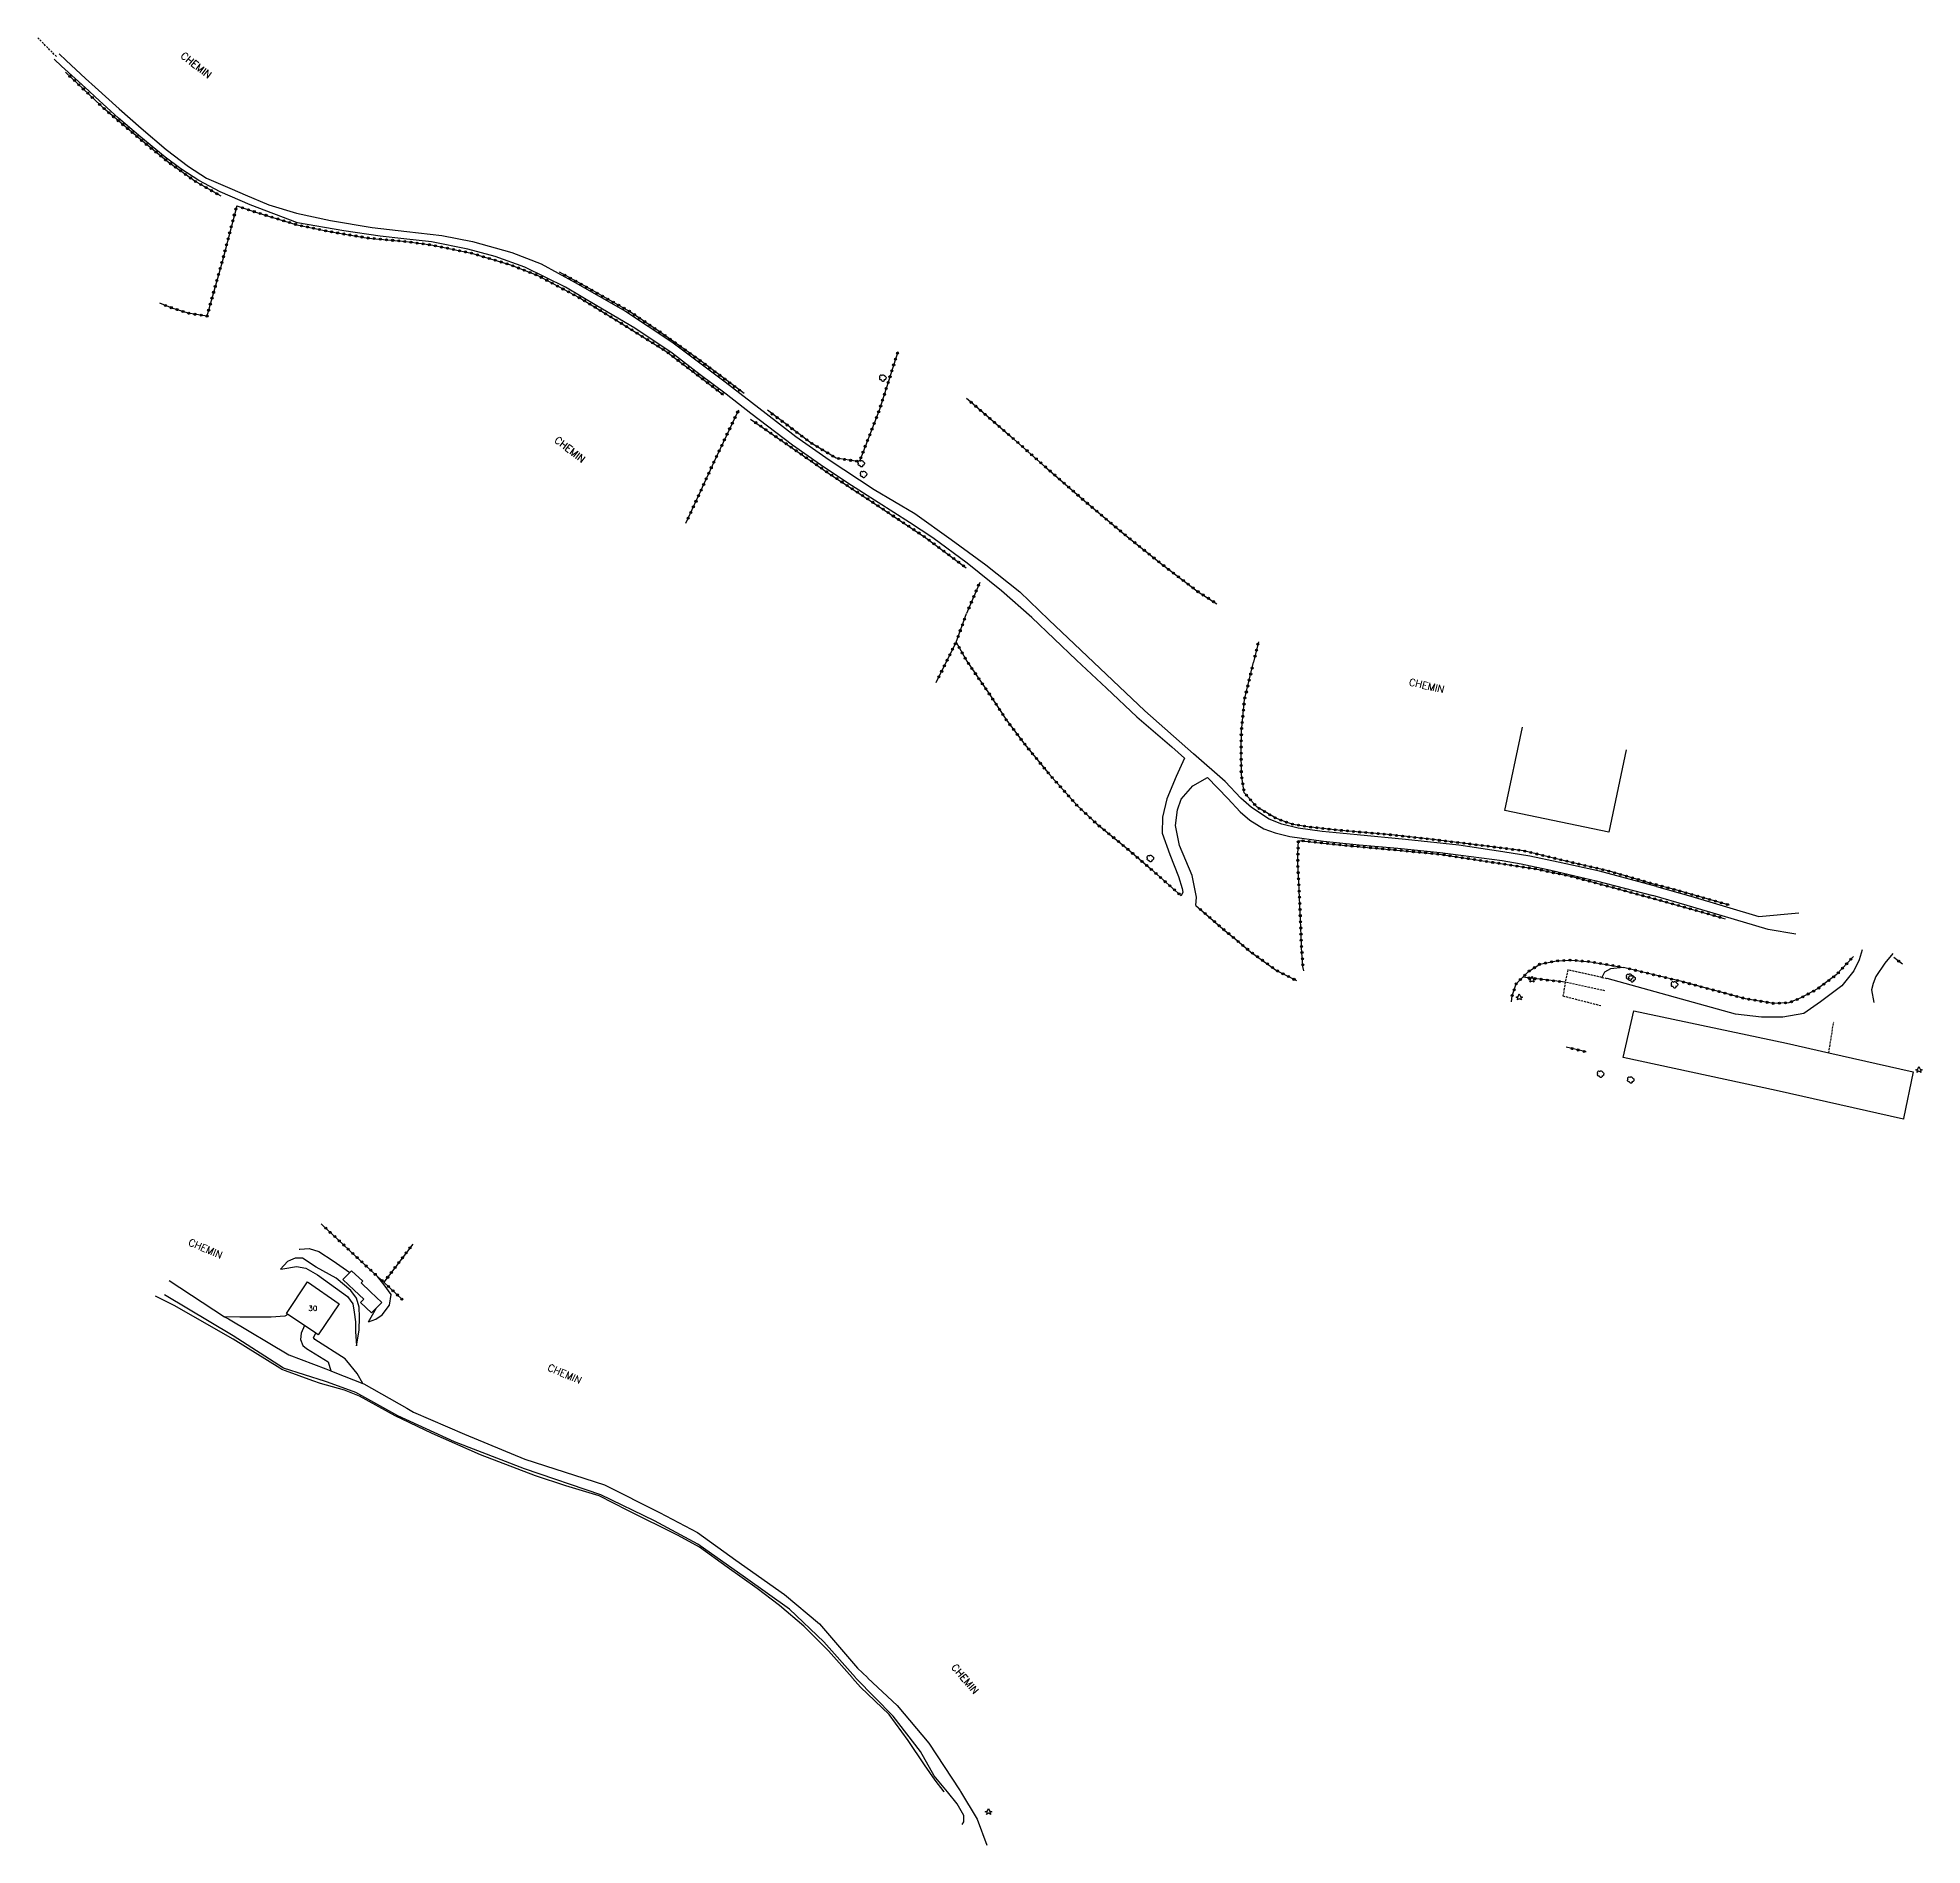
# Model space of a CAD drawing. Header units: millimetres. Extents: x 268000 to 269001, y 118998 to 120000.
# Drawn here: x 268000 to 268459, y 119130.2 to 119570.6 of the extents above; entities that cross this region are included whole.
import ezdxf
from ezdxf.enums import TextEntityAlignment as Align

# ---------------------------------------------------------------- set-up
doc = ezdxf.new("R2010")
doc.units = ezdxf.units.MM
doc.linetypes.add('DASHED', pattern=[0.75, 0.5, -0.25])
doc.layers.get('0').update_dxf_attribs({"linetype": 'CONTINUOUS'})
for name, color, linetype in [('W0017', 7, 'CONTINUOUS'), ('W0070', 7, 'DASHED'), ('W0071', 7, 'CONTINUOUS'), ('W0101', 7, 'CONTINUOUS'), ('W0104', 1, 'CONTINUOUS'), ('W0112', 1, 'DASHED'), ('W0211', 2, 'CONTINUOUS'), ('W0214', 2, 'CONTINUOUS'), ('W0300', 7, 'CONTINUOUS'), ('W0303', 7, 'CONTINUOUS'), ('W0322', 7, 'CONTINUOUS'), ('W0323', 7, 'CONTINUOUS'), ('W0989', 7, 'CONTINUOUS'), ('W0991', 7, 'CONTINUOUS')]:
    doc.layers.add(name, color=color, linetype=linetype)
doc.styles.get("Standard").update_dxf_attribs({"font": 'romans.shx', "width": 0.85})

msp = doc.modelspace()

# ---------------------------------------------------------------- texts
at = {"layer": 'W0989'}
for rotation, p in [(321.8837, (268038.59, 119563.94)), (321.8837, (268129.64, 119470.3)), (347.1432, (268338.28, 119412.75)), (336.906, (268040.86, 119275.61)), (336.906, (268128.34, 119245.11)), (310.2018, (268225.86, 119170.78))]:
    msp.add_text('CHEMIN', height=1.75, rotation=rotation, dxfattribs=at).set_placement(p, align=Align.MIDDLE_CENTER)
at = {"layer": 'W0991'}
msp.add_text('30', height=1.25, dxfattribs=at).set_placement((268067.01, 119261.07), align=Align.MIDDLE_CENTER)

# ---------------------------------------------------------------- blocks, each defined once
blk = doc.blocks.new('T303')
for p, q in [((-0.77, 0), (-0.28, 0.21)), ((-0.28, -0.21), (-0.77, 0)), ((-0.28, 0.21), (0, 0.83)), ((0, 0.83), (0.28, 0.21)), ((0.28, 0.21), (0.83, 0)), ((0.83, 0), (0.28, -0.21)), ((-0.49, -0.63), (-0.28, -0.21)), ((0, -0.35), (-0.49, -0.63)), ((0.56, -0.63), (0, -0.35)), ((0.28, -0.21), (0.56, -0.63))]:
    blk.add_line(p, q)
blk = doc.blocks.new('T300')
for p, q in [((-0.8, 0.51), (-0.86, 0.34)), ((-0.86, 0.34), (-0.86, 0.17)), ((-0.86, 0.17), (-0.74, 0.06)), ((-0.69, 0.63), (-0.8, 0.51)), ((-0.8, -0.06), (-0.74, 0.06)), ((-0.74, 0.06), (-0.69, 0.11)), ((-0.57, 0.69), (-0.69, 0.63)), ((-0.46, 0.69), (-0.57, 0.69)), ((-0.29, 0.63), (-0.46, 0.69)), ((-0.29, 0.63), (-0.17, 0.74)), ((-0.23, 0.57), (-0.29, 0.63)), ((-0.17, 0.74), (-0.06, 0.8)), ((-0.06, 0.8), (0.06, 0.8)), ((0.06, 0.8), (0.23, 0.74)), ((0.23, 0.74), (0.34, 0.63)), ((0.34, 0.63), (0.4, 0.51)), ((0.46, 0.46), (0.34, 0.46)), ((0.4, 0.51), (0.4, 0.46)), ((0.57, 0.4), (0.46, 0.46)), ((0.57, 0.4), (0.69, 0.29)), ((0.69, 0.29), (0.74, 0.17)), ((0.74, 0.06), (0.69, -0.17)), ((0.74, 0.17), (0.74, 0.06)), ((-0.8, -0.17), (-0.8, -0.06)), ((-0.8, -0.23), (-0.8, -0.17)), ((-0.74, -0.34), (-0.8, -0.23)), ((-0.69, -0.4), (-0.74, -0.34)), ((-0.51, -0.46), (-0.69, -0.4)), ((-0.4, -0.46), (-0.51, -0.46)), ((-0.4, -0.46), (-0.34, -0.46)), ((-0.34, -0.46), (-0.34, -0.4)), ((-0.34, -0.51), (-0.34, -0.46)), ((-0.29, -0.63), (-0.34, -0.51)), ((-0.17, -0.74), (-0.29, -0.63)), ((-0.06, -0.8), (-0.17, -0.74)), ((0.06, -0.8), (-0.06, -0.8)), ((0.17, -0.74), (0.06, -0.8)), ((0.23, -0.69), (0.17, -0.74)), ((0.29, -0.46), (0.23, -0.46)), ((0.29, -0.63), (0.23, -0.69)), ((0.46, -0.4), (0.29, -0.46)), ((0.34, -0.51), (0.29, -0.63)), ((0.34, -0.51), (0.34, -0.46)), ((0.57, -0.34), (0.46, -0.4)), ((0.63, -0.29), (0.57, -0.34)), ((0.69, -0.17), (0.63, -0.29))]:
    blk.add_line(p, q)
blk = doc.blocks.new('t323o')
at = {"color": 0, "linetype": 'Continuous'}
for radius in [0.25, 0.15]:
    blk.add_circle((0, 0), radius, dxfattribs=at)
blk = doc.blocks.new('t322o')
at = {"color": 0, "linetype": 'Continuous'}
for radius in [0.25, 0.15]:
    blk.add_circle((0, 0), radius, dxfattribs=at)

# ---------------------------------------------------------------- linework, layer by layer
at = {"layer": 'W0017'}
for points in [[(268444.35, 119348.43), (268443.63, 119346), (268442.34, 119343.29), (268439.38, 119339.64), (268434.19, 119335.73), (268430.12, 119332.91), (268425, 119331.98), (268419.83, 119332.01), (268413.52, 119332.74), (268382.24, 119341.43)], [(268451.8, 119347.52), (268449.85, 119345.2), (268447.69, 119341.89), (268447.02, 119340.24), (268446.62, 119338.64), (268447.18, 119335.54)], [(268060.94, 119259.58), (268060.23, 119259.18), (268056.87, 119258.89), (268049.24, 119258.9), (268045.47, 119259.01)], [(268065, 119256.85), (268064.18, 119255.01), (268064.04, 119253.48), (268064.6, 119252.04), (268065.45, 119251.32), (268070.75, 119248.01), (268071.37, 119245.85)]]:
    msp.add_lwpolyline(points, dxfattribs=at)
at = {"layer": 'W0070'}
msp.add_lwpolyline([(268004.58, 119566.03), (268000, 119570.64)], dxfattribs=at)
at = {"layer": 'W0071'}
for points in [[(268005.19, 119566.68), (268006.93, 119565.06), (268011.66, 119560.67), (268013.97, 119558.61), (268014, 119558.58)], [(268014, 119556.22), (268013.97, 119556.25), (268012.43, 119557.67), (268005.78, 119563.73), (268003.98, 119565.38)], [(268014, 119558.58), (268019.84, 119553.34), (268025.2, 119548.56), (268031.27, 119543.37), (268036.71, 119539.23), (268041.13, 119536.43), (268047.33, 119533.7), (268050.51, 119532.31), (268056.26, 119529.88), (268063.01, 119527.87), (268071.35, 119526.08), (268081.48, 119524.4), (268089.87, 119523.44), (268098.46, 119522.43), (268105.9, 119520.94), (268115.48, 119518.28), (268122.63, 119515.51), (268130.91, 119510.97), (268143.15, 119504.04), (268154.43, 119496.57), (268167.43, 119486.78), (268177.38, 119479.09), (268184.67, 119473.51), (268192.78, 119467.76), (268203.68, 119460.6), (268213.65, 119454.7), (268222.48, 119448.38), (268230.93, 119442.19), (268239.2, 119435.61), (268246.23, 119428.84)], [(268242.15, 119429.39), (268234.72, 119435.86), (268226.38, 119442.63), (268218, 119448.76), (268212.29, 119452.52), (268204.71, 119457.4), (268197.32, 119462.08), (268190.64, 119466.59), (268183.82, 119471.35), (268173.67, 119479.1), (268167.69, 119483.82), (268161.32, 119488.52), (268154.49, 119493.79), (268145.41, 119499.84), (268136.21, 119505.32), (268128.51, 119509.86), (268118.62, 119514.75), (268111.41, 119517.33), (268104.79, 119519.09), (268095.93, 119520.93), (268089.15, 119521.6), (268083.38, 119522.24), (268074.54, 119523.57), (268063.31, 119525.54), (268051.78, 119529.88), (268044.45, 119533.1), (268039.23, 119535.81), (268034.84, 119538.65), (268031.05, 119541.49), (268025.12, 119546.36), (268019.67, 119551.01), (268014, 119556.22)], [(268242.15, 119429.39), (268253.03, 119418.99), (268260.33, 119412.18), (268267.7, 119405.17), (268276.22, 119397.84), (268279.32, 119395.08), (268277.23, 119390.63), (268275, 119385.16), (268273.93, 119380.7), (268273.89, 119376.8), (268275.76, 119371.67), (268277.87, 119366.29), (268278.73, 119363.34), (268278.92, 119362.44), (268278.5, 119361.57)], [(268394.23, 119363.82), (268380.37, 119367.54), (268370.27, 119369.79), (268363.42, 119371.26), (268356.82, 119372.32), (268346.11, 119373.93), (268333.09, 119375.25), (268321.38, 119376.45), (268312.86, 119377.24), (268306.99, 119378.07), (268303.01, 119379.04), (268299.9, 119380.25), (268295.64, 119383.07), (268293.02, 119385.34), (268289.19, 119389.43), (268281.53, 119396.12), (268269.6, 119406.65), (268246.23, 119428.84)], [(268282.08, 119359.2), (268282.23, 119361.24), (268281.13, 119366.55), (268278.08, 119373.8), (268277.11, 119378.73), (268277.59, 119382.49), (268278.51, 119385.1), (268281.29, 119388.33), (268284.86, 119390.43), (268289.85, 119385.3), (268292.85, 119382.05), (268295.2, 119380.04), (268298.59, 119377.9), (268301.36, 119376.91), (268304.96, 119376.05), (268313.16, 119374.88), (268321.87, 119373.99), (268331.28, 119373.16), (268341.59, 119372.13), (268356.64, 119370.15), (268361.26, 119369.37), (268368.49, 119367.79), (268379.58, 119365.22), (268393.34, 119361.63)], [(268428.21, 119352.2), (268421.45, 119353.37), (268410.23, 119356.68), (268401.74, 119359.25), (268393.34, 119361.63)], [(268394.23, 119363.82), (268402.65, 119361.48), (268419.2, 119356.57), (268428.89, 119357.42)], [(268032.06, 119267.82), (268045.47, 119259.01), (268046.43, 119258.51), (268061.16, 119249.74), (268070.19, 119246.32), (268071.37, 119245.85), (268072.37, 119245.45), (268079.19, 119242.74), (268079.42, 119242.65), (268089.9, 119236.73), (268091.55, 119235.75), (268103.95, 119230.45), (268118.64, 119224.3), (268138.06, 119218.09), (268151.46, 119211.31), (268160.68, 119206.49), (268170, 119199.69), (268181.92, 119191.33), (268190.41, 119184.21), (268199.68, 119173.39), (268202.1, 119171.1), (268202.21, 119171)], [(268199.22, 119171), (268199.14, 119171.1), (268191.48, 119179.79), (268183.07, 119187.74), (268172.42, 119195.38), (268160.75, 119203.61), (268150.21, 119209.28), (268137.11, 119215.67), (268118.59, 119221.93), (268101.48, 119228.56), (268087.74, 119234.9), (268077.46, 119240.56), (268070.58, 119243.06), (268070.07, 119243.22), (268059.89, 119246.49), (268047.64, 119254.34), (268030.86, 119264.33)], [(268225.15, 119135.28), (268225.59, 119135.94), (268225.54, 119137.54), (268223.97, 119140.37), (268221.57, 119143.29), (268218.36, 119147.2), (268215.04, 119153.11), (268208.35, 119161.67), (268199.31, 119170.9), (268199.22, 119171)], [(268202.21, 119171), (268209.3, 119164.28), (268217.06, 119155.13), (268224.52, 119143.73), (268224.67, 119143.49), (268224.74, 119143.38), (268228.82, 119136.62), (268231.15, 119130.24)]]:
    msp.add_lwpolyline(points, dxfattribs=at)
at = {"layer": 'W0101'}
msp.add_lwpolyline([(268068.34, 119254.61), (268067.76, 119255), (268065, 119256.85), (268060.94, 119259.58), (268060.57, 119259.83), (268065.72, 119267.54), (268073.46, 119262.16)], close=True, dxfattribs=at)
at = {"layer": 'W0104'}
for points in [[(268386.87, 119397.15), (268382.63, 119377.08), (268357.33, 119382.39), (268361.58, 119402.64)], [(268423.39, 119314.1), (268386.12, 119322.15), (268388.74, 119333.57), (268425.91, 119325.65)], [(268425.91, 119325.65), (268436.21, 119323.33), (268456.76, 119318.69), (268454.39, 119307.29), (268454.37, 119307.17), (268423.39, 119314.1)], [(268425.91, 119325.65), (268425.91, 119325.65)], [(268423.39, 119314.1), (268423.39, 119314.1)], [(268077.06, 119265.51), (268074.29, 119268.12), (268076.04, 119269.83), (268076.39, 119270.18), (268079.17, 119267.65), (268078.78, 119267.31)], [(268078.78, 119267.31), (268081.06, 119265.05), (268083.78, 119262.5), (268082.52, 119261.18), (268081.33, 119259.94), (268078.64, 119262.49), (268079.41, 119263.31), (268077.06, 119265.51)], [(268077.06, 119265.51), (268077.06, 119265.51)], [(268078.78, 119267.31), (268078.78, 119267.31)]]:
    msp.add_lwpolyline(points, dxfattribs=at)
at = {"layer": 'W0112'}
for points in [[(268380.91, 119341.7), (268372.68, 119343.51), (268372.02, 119340.51)], [(268380.91, 119341.7), (268382.24, 119341.43)], [(268381.64, 119338.44), (268372.02, 119340.51), (268371.47, 119337.2), (268380.77, 119334.8)], [(268436.21, 119323.33), (268437.4, 119330.8)]]:
    msp.add_lwpolyline(points, dxfattribs=at)
at = {"layer": 'W0211'}
for points in [[(268386.23, 119344.14), (268383.04, 119343.79), (268381.62, 119342.97), (268380.91, 119341.7)], [(268077.62, 119251.92), (268078.27, 119255.75), (268078.4, 119258.88), (268078.33, 119261.34), (268077.65, 119263.55), (268076.23, 119265.45), (268072.68, 119268.42), (268067.86, 119271.12), (268064.46, 119273.26), (268062.67, 119273.28), (268061.53, 119272.79), (268060.84, 119272.5), (268059.13, 119270.6)], [(268080.59, 119257.81), (268082.35, 119258.43), (268083.86, 119259.5), (268085.64, 119261.82), (268086.08, 119264.4), (268084.41, 119266.78), (268082.78, 119268.84)], [(268198.43, 119171), (268198.35, 119171.1), (268192.56, 119177.6), (268186.62, 119183.67), (268180.7, 119188.68), (268175.21, 119192.79), (268167.89, 119198.01), (268161.14, 119202.9), (268155.99, 119205.76), (268143.69, 119211.83), (268136.77, 119215.35), (268128.62, 119217.83), (268121.27, 119220.27), (268107.84, 119225.36), (268096.07, 119230.59), (268087.03, 119234.85), (268078.36, 119239.64), (268074.75, 119241.09), (268068.9, 119242.74), (268066.99, 119243.43), (268060.32, 119245.86), (268059.49, 119246.16), (268058.94, 119246.51), (268047.63, 119253.55), (268033.2, 119261.78), (268028.72, 119264.01)], [(268079.19, 119242.74), (268077.78, 119245.22), (268075.28, 119248.28), (268074.91, 119248.73), (268067.49, 119253.47), (268067.14, 119253.98), (268067.76, 119255)], [(268220.8, 119143.25), (268220.8, 119143.25), (268220.8, 119143.25), (268220.8, 119143.25), (268218.55, 119146.1), (268216, 119149.83), (268212.01, 119155.78), (268207.34, 119162.15), (268200.42, 119168.77), (268198.43, 119171)]]:
    msp.add_lwpolyline(points, dxfattribs=at)
at = {"layer": 'W0214'}
for points in [[(268063.65, 119275.51), (268063.86, 119275.52), (268066.08, 119275.61), (268068.5, 119274.88), (268071.96, 119272.61), (268076.04, 119269.83)], [(268059.13, 119270.6), (268059.73, 119270.71), (268063.07, 119271.26), (268065.3, 119270.89), (268068.12, 119269.23), (268075.45, 119263.99), (268076.71, 119262.18), (268077.07, 119260.14), (268077.36, 119257.8), (268077.43, 119255.4), (268077.62, 119251.92)], [(268080.59, 119257.81), (268082.52, 119261.18)]]:
    msp.add_lwpolyline(points, dxfattribs=at)
at = {"layer": 'W0322'}
for points in [[(268442.19, 119346.78), (268438.04, 119342.3), (268433.49, 119338.87), (268429.39, 119336.69), (268426.51, 119335.52), (268422.8, 119335.35), (268415.94, 119336.5), (268400.38, 119340.67), (268386.23, 119344.14)], [(268372.02, 119340.51), (268361.7, 119341.76)], [(268082.78, 119268.84), (268081.08, 119270.38), (268069.26, 119281.44), (268069.06, 119281.62)]]:
    msp.add_lwpolyline(points, dxfattribs=at)
at = {"layer": 'W0323'}
for points in [[(268014, 119555.41), (268013.97, 119555.44), (268006.76, 119562.25)], [(268044.7, 119532.02), (268038.28, 119535.7), (268031.78, 119540.33), (268025.49, 119545.41), (268016.6, 119552.95), (268014, 119555.41)], [(268048.47, 119529.65), (268044.83, 119515.72), (268041.23, 119502.79), (268036.66, 119503.51), (268032.78, 119504.76), (268029.74, 119505.93)], [(268048.47, 119529.65), (268054.14, 119527.8), (268063.08, 119525.07), (268071.04, 119523.4), (268080.46, 119521.83), (268089.74, 119520.96), (268095.83, 119520.14), (268105.65, 119518.13), (268115.17, 119515.29), (268121.81, 119512.69), (268131.9, 119507.3), (268141.68, 119501.33), (268153.02, 119494.25), (268167.06, 119483.59)], [(268172.04, 119483.96), (268161.31, 119491.95), (268151.64, 119498.88), (268144.17, 119503.95), (268133.17, 119510.14), (268127.09, 119513.52)], [(268209.49, 119494.11), (268205.04, 119480.04), (268200.21, 119467.64), (268199.77, 119467.4), (268194.48, 119468.21), (268188.39, 119471.87), (268177.7, 119479.86)], [(268170.69, 119479.89), (268164.72, 119467.36), (268160.4, 119457.84), (268157.79, 119452.25)], [(268226.21, 119482.78), (268227.81, 119481.4), (268237.03, 119473.47), (268245.37, 119466.12), (268254.92, 119457.78), (268264.99, 119449.36), (268273.77, 119442.35), (268282.61, 119435.65), (268287.17, 119432.72)], [(268173.63, 119477.69), (268183.6, 119470.8), (268193.2, 119464.15), (268205.49, 119456.04), (268216.33, 119448.81), (268226.11, 119441.47)], [(268229.42, 119437.87), (268226.22, 119430.32)], [(268223.66, 119423.35), (268226.22, 119430.32)], [(268218.83, 119413.57), (268223.66, 119423.35)], [(268223.66, 119423.35), (268226.26, 119418.76), (268231.73, 119410.81), (268235.95, 119404.35), (268240.45, 119398.43), (268246.45, 119391.12), (268253.14, 119383.54), (268257.92, 119379.09), (268265.39, 119373.01), (268271.15, 119368.06), (268278.5, 119361.57)], [(268297.31, 119423.48), (268296.14, 119418.52)], [(268412, 119359.29), (268398.67, 119363.09), (268393.56, 119364.44), (268382.8, 119367.55), (268372.16, 119370.05), (268361.96, 119372.52), (268352.24, 119373.77), (268339.86, 119375.27), (268329.72, 119376.43), (268317.37, 119377.52), (268309.33, 119378.4), (268305.79, 119378.98), (268304.07, 119379.51), (268301.53, 119380.46), (268296.99, 119383.16), (268293.86, 119386.67), (268293.14, 119391.12), (268293.07, 119397.06), (268293.15, 119401.72), (268293.9, 119409.37), (268296.14, 119418.52)], [(268308.37, 119343.27), (268308.15, 119344.34), (268307.82, 119348.98), (268307.76, 119349.9), (268307.46, 119357.7), (268307.33, 119361.08), (268307.03, 119366.77), (268306.88, 119369.61), (268306.93, 119371.65), (268307.03, 119375.07), (268316.79, 119374.01), (268330.13, 119372.79), (268341.33, 119371.71), (268364.79, 119368.12), (268373.75, 119366.24), (268386.84, 119362.72), (268395.12, 119360.46), (268403.03, 119358.25), (268410.97, 119355.97)], [(268282.08, 119359.2), (268288.66, 119353.51), (268290.54, 119351.96), (268291.03, 119351.55), (268295.41, 119347.91), (268301.72, 119343.38), (268306.54, 119340.93)], [(268358.96, 119335.76), (268359.08, 119337.2), (268360.07, 119340.13), (268361.7, 119341.76), (268363.04, 119343.1), (268365.86, 119344.92), (268369.9, 119345.71), (268373.48, 119345.93), (268378.2, 119345.5), (268386.23, 119344.14)], [(268454.19, 119344.93), (268452.04, 119346.53)], [(268377.16, 119323.54), (268372.23, 119324.68)], [(268091.36, 119276.71), (268085.67, 119269.22), (268085.15, 119268.52), (268084.34, 119267.41)], [(268082.78, 119268.84), (268084.34, 119267.41)], [(268084.34, 119267.41), (268088.77, 119263.21)]]:
    msp.add_lwpolyline(points, dxfattribs=at)

# ---------------------------------------------------------------- block references
at = {"layer": 'W0300', "rotation": 359.9999899820874}
for p in [(268205.87, 119487.71), (268200.61, 119466.85), (268201.18, 119464.22), (268271.02, 119370.66), (268387.76, 119341.74), (268388.33, 119341.36), (268398.67, 119339.91), (268380.69, 119318.12), (268388.02, 119316.7)]:
    msp.add_blockref('T300', p, dxfattribs=at)
at = {"layer": 'W0303', "rotation": 359.9999899820874}
for p in [(268363.93, 119341.16), (268360.82, 119336.85), (268458.15, 119319.16)]:
    msp.add_blockref('T303', p, dxfattribs=at)
at = {"layer": 'W0303'}
msp.add_blockref('T303', (268231.56, 119138.42), dxfattribs=at)
at = {"layer": 'W0322'}
for p, rotation in [((268441.58, 119346.12), 227.2508146808516), ((268363.19, 119341.58), 173.1252596085754), ((268364.68, 119341.4), 173.1252596085754), ((268366.17, 119341.22), 173.1252596085754), ((268367.65, 119341.04), 173.1252596085754), ((268369.14, 119340.86), 173.1252596085754), ((268370.63, 119340.68), 173.1252596085754), ((268387.69, 119343.78), 166.2242421442341), ((268389.15, 119343.42), 166.2242421442341), ((268390.6, 119343.07), 166.2242421442341), ((268392.06, 119342.71), 166.2242421442341), ((268393.52, 119342.35), 166.2242421442341), ((268394.97, 119341.99), 166.2242421442341), ((268396.43, 119341.64), 166.2242421442341), ((268397.89, 119341.28), 166.2242421442341), ((268399.34, 119340.92), 166.2242421442341), ((268436.21, 119340.92), 216.9603963446744), ((268437.41, 119341.82), 216.9603963446744), ((268438.52, 119342.81), 227.2508146808516), ((268439.54, 119343.92), 227.2508146808516), ((268440.56, 119345.02), 227.2508146808516), ((268400.8, 119340.56), 165.009030249574), ((268402.25, 119340.17), 165.009030249574), ((268403.7, 119339.78), 165.009030249574), ((268405.15, 119339.39), 165.009030249574), ((268406.6, 119339), 165.009030249574), ((268408.04, 119338.62), 165.009030249574), ((268409.49, 119338.23), 165.009030249574), ((268410.94, 119337.84), 165.009030249574), ((268412.39, 119337.45), 165.009030249574), ((268413.84, 119337.06), 165.009030249574), ((268415.29, 119336.68), 165.009030249574), ((268416.75, 119336.36), 170.4686271907517), ((268418.23, 119336.12), 170.4686271907517), ((268428.51, 119336.33), 202.06836118971), ((268429.87, 119336.95), 208.0325792899756), ((268431.2, 119337.65), 208.0325792899756), ((268432.52, 119338.36), 208.0325792899756), ((268433.81, 119339.11), 216.9603963446744), ((268435.01, 119340.02), 216.9603963446744), ((268419.71, 119335.87), 170.4686271907517), ((268421.19, 119335.62), 170.4686271907517), ((268422.67, 119335.37), 170.4686271907517), ((268424.17, 119335.41), 182.6572604967467), ((268425.67, 119335.48), 182.6572604967467), ((268427.12, 119335.77), 202.06836118971), ((268070.16, 119280.59), 136.9269909379466), ((268071.25, 119279.57), 136.9269909379466), ((268072.35, 119278.55), 136.9269909379466), ((268073.45, 119277.52), 136.9269909379466), ((268074.54, 119276.5), 136.9269909379466), ((268075.64, 119275.47), 136.9269909379466), ((268076.73, 119274.45), 136.9269909379466), ((268077.83, 119273.42), 136.9269909379466), ((268078.92, 119272.4), 136.9269909379466), ((268080.02, 119271.38), 136.9269909379466), ((268081.12, 119270.35), 137.6354801956208), ((268082.22, 119269.34), 137.6354801956208)]:
    msp.add_blockref('t322o', p, dxfattribs=dict(at, rotation=rotation))
at = {"layer": 'W0323'}
for p, rotation in [((268007.85, 119561.22), 136.6379767585379), ((268008.94, 119560.19), 136.6379767585379), ((268010.03, 119559.16), 136.6379767585379), ((268011.12, 119558.13), 136.6379767585379), ((268012.21, 119557.1), 136.6379767585379), ((268013.3, 119556.07), 136.6379767585379), ((268015.09, 119554.38), 136.6281822447449), ((268016.18, 119553.35), 136.6281822447449), ((268017.3, 119552.36), 139.6914662534805), ((268018.45, 119551.39), 139.6914662534805), ((268019.59, 119550.42), 139.6914662534805), ((268020.74, 119549.45), 139.6914662534805), ((268021.88, 119548.48), 139.6914662534805), ((268023.02, 119547.51), 139.6914662534805), ((268024.17, 119546.54), 139.6914662534805), ((268025.31, 119545.57), 139.6914662534805), ((268026.47, 119544.62), 141.0446784364712), ((268027.64, 119543.68), 141.0446784364712), ((268028.81, 119542.73), 141.0446784364712), ((268029.97, 119541.79), 141.0446784364712), ((268031.14, 119540.85), 141.0446784364712), ((268032.33, 119539.94), 144.5315895211886), ((268033.55, 119539.07), 144.5315895211886), ((268034.77, 119538.2), 144.5315895211886), ((268036, 119537.32), 144.5315895211886), ((268037.22, 119536.45), 144.5315895211886), ((268038.45, 119535.6), 150.1695998094964), ((268039.75, 119534.85), 150.1695998094964), ((268041.05, 119534.11), 150.1695998094964), ((268042.35, 119533.36), 150.1695998094964), ((268043.65, 119532.62), 150.1695998094964), ((268048.27, 119528.89), 255.3488176089501), ((268049.9, 119529.19), 341.9117043543684), ((268047.13, 119524.54), 255.3488176089501), ((268047.51, 119525.99), 255.3488176089501), ((268047.89, 119527.44), 255.3488176089501), ((268051.32, 119528.72), 341.9117043543684), ((268052.75, 119528.25), 341.9117043543684), ((268054.17, 119527.79), 343.0108045954555), ((268055.61, 119527.35), 343.0108045954555), ((268057.04, 119526.91), 343.0108045954555), ((268058.48, 119526.47), 343.0108045954555), ((268059.91, 119526.04), 343.0108045954555), ((268061.35, 119525.6), 343.0108045954555), ((268062.78, 119525.16), 343.0108045954555), ((268064.24, 119524.82), 348.1567004595229), ((268065.71, 119524.52), 348.1567004595229), ((268067.18, 119524.21), 348.1567004595229), ((268046, 119520.18), 255.3488176089501), ((268046.38, 119521.63), 255.3488176089501), ((268046.75, 119523.09), 255.3488176089501), ((268068.65, 119523.9), 348.1567004595229), ((268070.12, 119523.59), 348.1567004595229), ((268071.59, 119523.31), 350.5376777919744), ((268073.07, 119523.06), 350.5376777919744), ((268074.55, 119522.81), 350.5376777919744), ((268076.03, 119522.57), 350.5376777919744), ((268077.51, 119522.32), 350.5376777919744), ((268078.99, 119522.08), 350.5376777919744), ((268080.47, 119521.83), 354.6325095726938), ((268081.96, 119521.69), 354.6325095726938), ((268083.45, 119521.55), 354.6325095726938), ((268084.95, 119521.41), 354.6325095726938), ((268086.44, 119521.27), 354.6325095726938), ((268087.93, 119521.13), 354.6325095726938), ((268089.43, 119520.99), 354.6325095726938), ((268090.91, 119520.8), 352.3554211149768), ((268092.4, 119520.6), 352.3554211149768), ((268093.89, 119520.4), 352.3554211149768), ((268095.37, 119520.2), 352.3554211149768), ((268096.85, 119519.93), 348.4366869342372), ((268098.32, 119519.63), 348.4366869342372), ((268044.86, 119515.83), 255.3488176089501), ((268045.24, 119517.28), 255.3488176089501), ((268045.62, 119518.73), 255.3488176089501), ((268099.79, 119519.33), 348.4366869342372), ((268101.26, 119519.03), 348.4366869342372), ((268102.73, 119518.73), 348.4366869342372), ((268104.2, 119518.43), 348.4366869342372), ((268105.67, 119518.13), 343.3543352142097), ((268107.1, 119517.7), 343.3543352142097), ((268108.54, 119517.27), 343.3543352142097), ((268109.98, 119516.84), 343.3543352142097), ((268111.41, 119516.41), 343.3543352142097), ((268112.85, 119515.98), 343.3543352142097), ((268114.29, 119515.55), 343.3543352142097), ((268115.71, 119515.07), 338.6583440850616), ((268043.65, 119511.49), 254.4507676907031), ((268044.06, 119512.94), 254.4507676907031), ((268044.46, 119514.38), 254.4507676907031), ((268117.11, 119514.53), 338.6583440850616), ((268118.5, 119513.98), 338.6583440850616), ((268119.9, 119513.44), 338.6583440850616), ((268121.3, 119512.89), 338.6583440850616), ((268122.65, 119512.24), 331.8956884634251), ((268123.97, 119511.53), 331.8956884634251), ((268125.3, 119510.83), 331.8956884634251), ((268128.4, 119512.79), 150.9878057965222), ((268129.71, 119512.06), 150.9878057965222), ((268131.03, 119511.33), 150.9878057965222), ((268132.34, 119510.61), 150.9878057965222), ((268042.45, 119507.16), 254.4507676907031), ((268042.85, 119508.6), 254.4507676907031), ((268043.25, 119510.05), 254.4507676907031), ((268126.62, 119510.12), 331.8956884634251), ((268127.94, 119509.41), 331.8956884634251), ((268129.26, 119508.71), 331.8956884634251), ((268130.59, 119508), 331.8956884634251), ((268131.91, 119507.29), 328.6066939320393), ((268133.19, 119506.51), 328.6066939320393), ((268133.65, 119509.88), 150.6029448777749), ((268134.95, 119509.14), 150.6029448777749), ((268136.26, 119508.4), 150.6029448777749), ((268137.57, 119507.67), 150.6029448777749), ((268138.87, 119506.93), 150.6029448777749), ((268140.18, 119506.19), 150.6029448777749), ((268031.14, 119505.39), 159.1435125185766), ((268032.54, 119504.86), 159.1435125185766), ((268033.96, 119504.38), 162.107490744018), ((268035.39, 119503.92), 162.107490744018), ((268036.82, 119503.49), 170.95718089005), ((268038.31, 119503.25), 170.95718089005), ((268039.79, 119503.02), 170.95718089005), ((268041.24, 119502.82), 254.4507676907031), ((268041.64, 119504.27), 254.4507676907031), ((268042.04, 119505.71), 254.4507676907031), ((268134.47, 119505.73), 328.6066939320393), ((268135.75, 119504.95), 328.6066939320393), ((268137.03, 119504.17), 328.6066939320393), ((268138.31, 119503.39), 328.6066939320393), ((268139.59, 119502.61), 328.6066939320393), ((268140.87, 119501.82), 328.6066939320393), ((268141.49, 119505.46), 150.6029448777749), ((268142.8, 119504.72), 150.6029448777749), ((268144.1, 119503.99), 150.6029448777749), ((268145.35, 119503.15), 145.8412441752967), ((268146.59, 119502.31), 145.8412441752967), ((268147.83, 119501.46), 145.8412441752967), ((268142.15, 119501.04), 328.0132395207415), ((268143.42, 119500.24), 328.0132395207415), ((268144.7, 119499.45), 328.0132395207415), ((268145.97, 119498.65), 328.0132395207415), ((268147.24, 119497.86), 328.0132395207415), ((268148.51, 119497.07), 328.0132395207415), ((268149.07, 119500.62), 145.8412441752967), ((268150.31, 119499.78), 145.8412441752967), ((268151.55, 119498.94), 145.8412441752967), ((268152.77, 119498.07), 144.3884600803849), ((268153.99, 119497.19), 144.3884600803849), ((268149.78, 119496.27), 328.0132395207415), ((268151.06, 119495.48), 328.0132395207415), ((268152.33, 119494.68), 328.0132395207415), ((268153.57, 119493.84), 322.7927969929788), ((268154.76, 119492.93), 322.7927969929788), ((268155.21, 119496.32), 144.3884600803849), ((268155.95, 119492.02), 322.7927969929788), ((268156.43, 119495.45), 144.3884600803849), ((268157.65, 119494.57), 144.3884600803849), ((268158.87, 119493.7), 144.3884600803849), ((268160.09, 119492.83), 144.3884600803849), ((268208.93, 119492.33), 252.4275345760958), ((268209.38, 119493.76), 252.4275345760958), ((268157.15, 119491.11), 322.7927969929788), ((268158.34, 119490.21), 322.7927969929788), ((268159.54, 119489.3), 322.7927969929788), ((268160.73, 119488.39), 322.7927969929788), ((268161.31, 119491.95), 144.3884600803849), ((268161.93, 119487.49), 322.7927969929788), ((268162.51, 119491.06), 143.3014537072256), ((268163.72, 119490.16), 143.3014537072256), ((268164.92, 119489.26), 143.3014537072256), ((268166.12, 119488.37), 143.3014537072256), ((268167.32, 119487.47), 143.3014537072256), ((268207.57, 119488.04), 252.4275345760958), ((268208.02, 119489.47), 252.4275345760958), ((268208.47, 119490.9), 252.4275345760958), ((268163.12, 119486.58), 322.7927969929788), ((268164.32, 119485.67), 322.7927969929788), ((268165.51, 119484.77), 322.7927969929788), ((268166.71, 119483.86), 322.7927969929788), ((268168.53, 119486.57), 143.3014537072256), ((268169.73, 119485.68), 143.3014537072256), ((268170.93, 119484.78), 143.3014537072256), ((268206.21, 119483.75), 252.4275345760958), ((268206.66, 119485.18), 252.4275345760958), ((268207.12, 119486.61), 252.4275345760958), ((268170.47, 119479.43), 244.5206796848485), ((268178.9, 119478.96), 143.2159386636719), ((268204.81, 119479.47), 248.7557351589409), ((268205.3, 119480.89), 252.4275345760958), ((268205.76, 119482.32), 252.4275345760958), ((268227.34, 119481.8), 319.1010474388728), ((268228.48, 119480.82), 319.3011115751498), ((268229.62, 119479.84), 319.3011115751498), ((268230.75, 119478.86), 319.3011115751498), ((268167.89, 119474.01), 244.5206796848485), ((268168.53, 119475.37), 244.5206796848485), ((268169.18, 119476.72), 244.5206796848485), ((268169.83, 119478.08), 244.5206796848485), ((268174.87, 119476.84), 325.3287745440845), ((268176.1, 119475.98), 325.3287745440845), ((268177.33, 119475.13), 325.3287745440845), ((268178.57, 119474.28), 325.3287745440845), ((268180.1, 119478.06), 143.2159386636719), ((268181.31, 119477.17), 143.2159386636719), ((268182.51, 119476.27), 143.2159386636719), ((268183.71, 119475.37), 143.2159386636719), ((268184.91, 119474.47), 143.2159386636719), ((268202.64, 119473.88), 248.7557351589409), ((268203.18, 119475.28), 248.7557351589409), ((268203.73, 119476.67), 248.7557351589409), ((268204.27, 119478.07), 248.7557351589409), ((268231.89, 119477.89), 319.3011115751498), ((268233.03, 119476.91), 319.3011115751498), ((268234.17, 119475.93), 319.3011115751498), ((268235.3, 119474.95), 319.3011115751498), ((268236.44, 119473.97), 319.3011115751498), ((268165.95, 119469.95), 244.5206796848485), ((268166.6, 119471.31), 244.5206796848485), ((268167.24, 119472.66), 244.5206796848485), ((268179.8, 119473.42), 325.3287745440845), ((268181.03, 119472.57), 325.3287745440845), ((268182.27, 119471.72), 325.3287745440845), ((268183.5, 119470.86), 325.3287745440845), ((268184.73, 119470.01), 325.3330775597088), ((268185.97, 119469.16), 325.3330775597088), ((268186.11, 119473.57), 143.2159386636719), ((268187.31, 119472.67), 143.2159386636719), ((268188.52, 119471.79), 148.9906004911117), ((268189.81, 119471.02), 148.9906004911117), ((268191.09, 119470.24), 148.9906004911117), ((268192.38, 119469.47), 148.9906004911117), ((268201.01, 119469.68), 248.7557351589409), ((268201.55, 119471.08), 248.7557351589409), ((268202.1, 119472.48), 248.7557351589409), ((268237.57, 119472.99), 318.6468060569416), ((268238.7, 119472), 318.6468060569416), ((268239.82, 119471.01), 318.6468060569416), ((268240.95, 119470.02), 318.6468060569416), ((268163.43, 119464.51), 245.6145607328075), ((268164.05, 119465.88), 245.6145607328075), ((268164.67, 119467.24), 245.6145607328075), ((268165.31, 119468.6), 244.5206796848485), ((268187.2, 119468.3), 325.3330775597088), ((268188.44, 119467.45), 325.3330775597088), ((268189.67, 119466.6), 325.3330775597088), ((268190.9, 119465.74), 325.3330775597088), ((268192.14, 119464.89), 325.3330775597088), ((268193.67, 119468.7), 148.9906004911117), ((268195.02, 119468.12), 171.3548251905335), ((268196.51, 119467.9), 171.3548251905335), ((268197.99, 119467.67), 171.3548251905335), ((268199.47, 119467.45), 171.3548251905335), ((268200.47, 119468.29), 248.7557351589409), ((268242.08, 119469.02), 318.6468060569416), ((268243.2, 119468.03), 318.6468060569416), ((268244.33, 119467.04), 318.6468060569416), ((268245.45, 119466.05), 318.8727424813821), ((268246.58, 119465.07), 318.8727424813821), ((268161.57, 119460.41), 245.6145607328075), ((268162.19, 119461.78), 245.6145607328075), ((268162.81, 119463.14), 245.6145607328075), ((268193.37, 119464.04), 326.5591508746289), ((268194.62, 119463.21), 326.5591508746289), ((268195.88, 119462.39), 326.5591508746289), ((268197.13, 119461.56), 326.5591508746289), ((268198.38, 119460.74), 326.5591508746289), ((268199.63, 119459.91), 326.5591508746289), ((268247.71, 119464.08), 318.8727424813821), ((268248.84, 119463.09), 318.8727424813821), ((268249.97, 119462.11), 318.8727424813821), ((268251.1, 119461.12), 318.8727424813821), ((268252.23, 119460.13), 318.8727424813821), ((268159.69, 119456.32), 244.933433041151), ((268160.33, 119457.68), 244.933433041151), ((268160.95, 119459.05), 245.6145607328075), ((268200.88, 119459.08), 326.5591508746289), ((268202.14, 119458.26), 326.5591508746289), ((268203.39, 119457.43), 326.5591508746289), ((268204.64, 119456.6), 326.5591508746289), ((268205.89, 119455.77), 326.3087120645837), ((268253.36, 119459.15), 318.8727424813821), ((268254.49, 119458.16), 318.8727424813821), ((268255.64, 119457.19), 320.0731155289482), ((268256.79, 119456.22), 320.0731155289482), ((268158.42, 119453.6), 244.933433041151), ((268159.06, 119454.96), 244.933433041151), ((268207.14, 119454.94), 326.3087120645837), ((268208.39, 119454.11), 326.3087120645837), ((268209.63, 119453.28), 326.3087120645837), ((268210.88, 119452.45), 326.3087120645837), ((268212.13, 119451.61), 326.3087120645837), ((268213.38, 119450.78), 326.3087120645837), ((268257.94, 119455.26), 320.0731155289482), ((268259.09, 119454.3), 320.0731155289482), ((268260.24, 119453.34), 320.0731155289482), ((268261.39, 119452.37), 320.0731155289482), ((268262.54, 119451.41), 320.0731155289482), ((268214.63, 119449.95), 326.3087120645837), ((268215.87, 119449.12), 326.3087120645837), ((268217.09, 119448.24), 323.1085558970034), ((268218.29, 119447.34), 323.1085558970034), ((268219.49, 119446.44), 323.1085558970034), ((268263.69, 119450.45), 320.0731155289482), ((268264.84, 119449.49), 320.0731155289482), ((268266.01, 119448.55), 321.3919278666361), ((268267.18, 119447.61), 321.3919278666361), ((268268.35, 119446.67), 321.3919278666361), ((268220.69, 119445.54), 323.1085558970034), ((268221.89, 119444.64), 323.1085558970034), ((268223.09, 119443.74), 323.1085558970034), ((268224.29, 119442.84), 323.1085558970034), ((268225.49, 119441.94), 323.1085558970034), ((268269.52, 119445.74), 321.3919278666361), ((268270.7, 119444.8), 321.3919278666361), ((268271.87, 119443.87), 321.3919278666361), ((268273.04, 119442.93), 321.3919278666361), ((268274.22, 119442.01), 322.8759015988431), ((268229.15, 119437.22), 247.0134281432428), ((268275.42, 119441.1), 322.8759015988431), ((268276.61, 119440.2), 322.8759015988431), ((268277.81, 119439.29), 322.8759015988431), ((268279.01, 119438.38), 322.8759015988431), ((268280.2, 119437.48), 322.8759015988431), ((268227.39, 119433.08), 247.0134281432428), ((268227.98, 119434.46), 247.0134281432428), ((268228.56, 119435.84), 247.0134281432428), ((268281.4, 119436.57), 322.8759015988431), ((268282.59, 119435.67), 322.8759015988431), ((268283.85, 119434.86), 327.2500608602948), ((268285.12, 119434.04), 327.2500608602948), ((268286.38, 119433.23), 327.2500608602948), ((268225.73, 119428.98), 69.80524950170506), ((268226.8, 119431.7), 247.0134281432428), ((268224.17, 119424.76), 69.80524950170506), ((268224.69, 119426.17), 69.80524950170506), ((268225.21, 119427.57), 69.80524950170506), ((268221.48, 119418.95), 63.74491927707433), ((268222.15, 119420.29), 63.74491927707433), ((268222.81, 119421.64), 63.74491927707433), ((268223.47, 119422.98), 63.74491927707433), ((268224.4, 119422.05), 299.5457047757709), ((268225.14, 119420.74), 299.5457047757709), ((268225.88, 119419.44), 299.5457047757709), ((268296.48, 119419.98), 256.7361139793859), ((268296.82, 119421.44), 256.7361139793859), ((268297.17, 119422.9), 256.7361139793859), ((268219.49, 119414.91), 63.74491927707433), ((268220.16, 119416.26), 63.74491927707433), ((268220.82, 119417.6), 63.74491927707433), ((268226.67, 119418.16), 304.5745879475348), ((268227.52, 119416.93), 304.5745879475348), ((268228.37, 119415.69), 304.5745879475348), ((268229.22, 119414.46), 304.5745879475348), ((268295.07, 119414.14), 76.27976613215988), ((268295.42, 119415.6), 76.27976613215988), ((268295.78, 119417.06), 76.27976613215988), ((268230.07, 119413.22), 304.5745879475348), ((268230.92, 119411.99), 304.5745879475348), ((268231.77, 119410.75), 303.1029567239386), ((268232.59, 119409.5), 303.1029567239386), ((268294, 119409.77), 76.27976613215988), ((268294.36, 119411.23), 76.27976613215988), ((268294.71, 119412.69), 76.27976613215988), ((268233.41, 119408.24), 303.1029567239386), ((268234.23, 119406.98), 303.1029567239386), ((268235.05, 119405.73), 303.1029567239386), ((268293.5, 119405.3), 84.40502100650527), ((268293.65, 119406.8), 84.40502100650527), ((268293.8, 119408.29), 84.40502100650527), ((268235.87, 119404.47), 303.1029567239386), ((268236.77, 119403.27), 307.2672011505663), ((268237.68, 119402.08), 307.2672011505663), ((268238.59, 119400.88), 307.2672011505663), ((268293.14, 119400.82), 89.01689992915888), ((268293.21, 119402.32), 84.40502100650527), ((268293.36, 119403.81), 84.40502100650527), ((268239.49, 119399.69), 307.2672011505663), ((268240.4, 119398.5), 307.2672011505663), ((268241.35, 119397.33), 309.3384435674424), ((268242.3, 119396.17), 309.3384435674424), ((268293.09, 119397.82), 89.01689992915888), ((268293.08, 119396.32), 90.64612935489069), ((268293.11, 119399.32), 89.01689992915888), ((268243.25, 119395.01), 309.3384435674424), ((268244.2, 119393.85), 309.3384435674424), ((268245.15, 119392.69), 309.3384435674424), ((268246.11, 119391.53), 309.3384435674424), ((268293.1, 119394.82), 90.64612935489069), ((268293.12, 119393.32), 90.64612935489069), ((268293.13, 119391.82), 90.64612935489069), ((268247.08, 119390.4), 311.4664212359333), ((268248.08, 119389.27), 311.4664212359333), ((268249.07, 119388.15), 311.4664212359333), ((268250.06, 119387.02), 311.4664212359333), ((268293.27, 119390.33), 99.2113659139885), ((268293.51, 119388.85), 99.2113659139885), ((268293.75, 119387.37), 99.2113659139885), ((268251.06, 119385.9), 311.4664212359333), ((268252.05, 119384.78), 311.4664212359333), ((268253.04, 119383.65), 311.4664212359333), ((268254.13, 119382.62), 316.9975915460873), ((268294.39, 119386.08), 131.654791104032), ((268295.38, 119384.96), 131.654791104032), ((268296.38, 119383.84), 131.654791104032), ((268297.49, 119382.86), 149.2725786115452), ((268298.78, 119382.09), 149.2725786115452), ((268255.23, 119381.6), 316.9975915460873), ((268256.32, 119380.57), 316.9975915460873), ((268257.42, 119379.55), 316.9975915460873), ((268258.55, 119378.57), 320.8628772561739), ((268259.72, 119377.62), 320.8628772561739), ((268300.07, 119381.32), 149.2725786115452), ((268301.36, 119380.56), 149.2725786115452), ((268302.75, 119380), 159.4982308209531), ((268304.16, 119379.48), 162.8949288905846), ((268305.59, 119379.04), 162.8949288905846), ((268307.06, 119378.77), 170.7084115126251), ((268308.54, 119378.53), 170.7084115126251), ((268310.03, 119378.32), 173.7458707815234), ((268311.52, 119378.16), 173.7458707815234), ((268313.01, 119377.99), 173.7458707815234), ((268314.5, 119377.83), 173.7458707815234), ((268315.99, 119377.67), 173.7458707815234), ((268317.48, 119377.51), 174.9788086578483), ((268318.98, 119377.38), 174.9788086578483), ((268260.88, 119376.68), 320.8628772561739), ((268262.05, 119375.73), 320.8628772561739), ((268263.21, 119374.78), 320.8628772561739), ((268264.37, 119373.84), 320.8628772561739), ((268265.53, 119372.88), 319.3635113916458), ((268306.98, 119373.21), 88.40932459900688), ((268307.02, 119374.71), 88.40932459900688), ((268308.16, 119374.95), 353.8144593144813), ((268309.65, 119374.78), 353.8144593144813), ((268311.14, 119374.62), 353.8144593144813), ((268312.63, 119374.46), 353.8144593144813), ((268314.13, 119374.3), 353.8144593144813), ((268315.62, 119374.14), 353.8144593144813), ((268317.11, 119373.98), 354.7563821987152), ((268318.6, 119373.84), 354.7563821987152), ((268320.1, 119373.71), 354.7563821987152), ((268320.47, 119377.24), 174.9788086578483), ((268321.59, 119373.57), 354.7563821987152), ((268321.97, 119377.11), 174.9788086578483), ((268323.08, 119373.43), 354.7563821987152), ((268323.46, 119376.98), 174.9788086578483), ((268324.58, 119373.3), 354.7563821987152), ((268324.96, 119376.85), 174.9788086578483), ((268326.07, 119373.16), 354.7563821987152), ((268326.45, 119376.72), 174.9788086578483), ((268327.56, 119373.02), 354.7563821987152), ((268327.94, 119376.59), 174.9788086578483), ((268329.06, 119372.88), 354.7563821987152), ((268329.44, 119376.46), 174.9788086578483), ((268330.93, 119376.29), 173.4763751313504), ((268332.42, 119376.12), 173.4763751313504), ((268333.91, 119375.95), 173.4763751313504), ((268335.4, 119375.78), 173.4763751313504), ((268336.89, 119375.61), 173.4763751313504), ((268338.38, 119375.44), 173.4763751313504), ((268339.87, 119375.27), 173.08932591839), ((268341.36, 119375.09), 173.08932591839), ((268342.85, 119374.91), 173.08932591839), ((268344.34, 119374.73), 173.08932591839), ((268345.83, 119374.55), 173.08932591839), ((268347.32, 119374.37), 173.08932591839), ((268348.81, 119374.19), 173.08932591839), ((268350.29, 119374.01), 173.08932591839), ((268351.78, 119373.83), 173.08932591839), ((268353.27, 119373.64), 172.6771529065263), ((268354.76, 119373.45), 172.6771529065263), ((268356.25, 119373.26), 172.6771529065263), ((268357.74, 119373.07), 172.6771529065263), ((268359.22, 119372.87), 172.6771529065263), ((268266.67, 119371.91), 319.3635113916458), ((268267.81, 119370.93), 319.3635113916458), ((268268.95, 119369.95), 319.3635113916458), ((268270.09, 119368.98), 319.3635113916458), ((268306.89, 119370.21), 88.39872040226405), ((268306.92, 119368.71), 93.04563511731092), ((268306.93, 119371.71), 88.40932459900688), ((268330.55, 119372.75), 354.5270758300093), ((268332.05, 119372.6), 354.5270758300093), ((268333.54, 119372.46), 354.5270758300093), ((268335.03, 119372.32), 354.5270758300093), ((268336.52, 119372.17), 354.5270758300093), ((268338.02, 119372.03), 354.5270758300093), ((268339.51, 119371.89), 354.5270758300093), ((268341, 119371.74), 354.5270758300093), ((268342.49, 119371.53), 351.2910824565655), ((268343.97, 119371.31), 351.2910824565655), ((268345.45, 119371.08), 351.2910824565655), ((268346.94, 119370.85), 351.2910824565655), ((268348.42, 119370.63), 351.2910824565655), ((268349.9, 119370.4), 351.2910824565655), ((268351.39, 119370.17), 351.2910824565655), ((268352.87, 119369.94), 351.2910824565655), ((268354.35, 119369.72), 351.2910824565655), ((268355.83, 119369.49), 351.2910824565655), ((268357.32, 119369.26), 351.2910824565655), ((268358.8, 119369.04), 351.2910824565655), ((268360.28, 119368.81), 351.2910824565655), ((268360.71, 119372.68), 172.6771529065263), ((268361.76, 119368.58), 351.2910824565655), ((268362.19, 119372.47), 166.3863564123945), ((268363.25, 119368.35), 351.2910824565655), ((268363.65, 119372.11), 166.3863564123945), ((268365.11, 119371.76), 166.3863564123945), ((268366.57, 119371.41), 166.3863564123945), ((268368.03, 119371.05), 166.3863564123945), ((268369.48, 119370.7), 166.3863564123945), ((268370.94, 119370.35), 166.3863564123945), ((268372.4, 119370), 166.7582796263942), ((268373.86, 119369.65), 166.7582796263942), ((268375.32, 119369.31), 166.7582796263942), ((268376.78, 119368.97), 166.7582796263942), ((268378.24, 119368.62), 166.7582796263942), ((268379.7, 119368.28), 166.7582796263942), ((268271.22, 119368), 318.5067306169004), ((268272.35, 119367.01), 318.5067306169004), ((268273.47, 119366.01), 318.5067306169004), ((268274.59, 119365.02), 318.5067306169004), ((268275.72, 119364.02), 318.5067306169004), ((268307, 119367.21), 93.04563511731092), ((268307.08, 119365.72), 93.05662916486273), ((268307.16, 119364.22), 93.05662916486273), ((268364.73, 119368.13), 351.2910824565655), ((268366.2, 119367.82), 348.1300477317156), ((268367.67, 119367.51), 348.1300477317156), ((268369.13, 119367.21), 348.1300477317156), ((268370.6, 119366.9), 348.1300477317156), ((268372.07, 119366.59), 348.1300477317156), ((268373.54, 119366.28), 348.1300477317156), ((268374.99, 119365.9), 344.9487800073566), ((268376.44, 119365.51), 344.9487800073566), ((268377.89, 119365.12), 344.9487800073566), ((268379.33, 119364.73), 344.9487800073566), ((268380.78, 119364.34), 344.9487800073566), ((268381.16, 119367.93), 166.7582796263942), ((268382.23, 119363.95), 344.9487800073566), ((268382.62, 119367.59), 166.7582796263942), ((268383.68, 119363.57), 344.9487800073566), ((268384.06, 119367.18), 163.868458621795), ((268385.5, 119366.77), 163.868458621795), ((268386.95, 119366.35), 163.868458621795), ((268388.39, 119365.93), 163.868458621795), ((268389.83, 119365.52), 163.868458621795), ((268391.27, 119365.1), 163.868458621795), ((268392.71, 119364.68), 163.868458621795), ((268394.15, 119364.28), 165.2370993344789), ((268395.6, 119363.9), 165.2370993344789), ((268276.84, 119363.03), 318.5067306169004), ((268277.96, 119362.04), 318.5067306169004), ((268307.24, 119362.72), 93.05662916486273), ((268307.32, 119361.22), 93.05662916486273), ((268307.38, 119359.72), 92.18761137709367), ((268385.13, 119363.18), 344.9487800073566), ((268386.58, 119362.79), 344.9487800073566), ((268388.03, 119362.39), 344.7542489010009), ((268389.47, 119362), 344.7542489010009), ((268390.92, 119361.6), 344.7542489010009), ((268392.37, 119361.21), 344.7542489010009), ((268393.81, 119360.81), 344.7542489010009), ((268395.26, 119360.42), 344.376562477634), ((268396.71, 119360.02), 344.376562477634), ((268397.05, 119363.52), 165.2370993344789), ((268398.15, 119359.61), 344.376562477634), ((268398.51, 119363.13), 165.2370993344789), ((268399.59, 119359.21), 344.376562477634), ((268399.95, 119362.73), 164.0710661193729), ((268401.39, 119362.31), 164.0710661193729), ((268402.83, 119361.9), 164.0710661193729), ((268404.28, 119361.49), 164.0710661193729), ((268405.72, 119361.08), 164.0710661193729), ((268407.16, 119360.67), 164.0710661193729), ((268408.6, 119360.26), 164.0710661193729), ((268410.05, 119359.84), 164.0710661193729), ((268411.49, 119359.43), 164.0710661193729), ((268283.22, 119358.22), 319.1851426594084), ((268284.35, 119357.24), 319.1851426594084), ((268285.49, 119356.26), 319.1851426594084), ((268286.62, 119355.28), 319.1851426594084), ((268307.44, 119358.22), 92.18761137709367), ((268307.5, 119356.73), 92.19413926413878), ((268307.55, 119355.23), 92.19413926413878), ((268401.04, 119358.8), 344.376562477634), ((268402.48, 119358.4), 344.376562477634), ((268403.93, 119357.99), 344.0088787503012), ((268405.37, 119357.58), 344.0088787503012), ((268406.81, 119357.16), 344.0088787503012), ((268408.25, 119356.75), 344.0088787503012), ((268409.69, 119356.34), 344.0088787503012), ((268287.76, 119354.29), 319.1851426594084), ((268288.9, 119353.32), 320.3241936986428), ((268290.05, 119352.36), 320.3241936986428), ((268291.2, 119351.4), 320.3206393709663), ((268292.36, 119350.45), 320.3206393709663), ((268307.61, 119353.73), 92.19413926413878), ((268307.67, 119352.23), 92.19413926413878), ((268307.73, 119350.73), 92.19413926413878), ((268293.51, 119349.49), 320.3206393709663), ((268294.67, 119348.53), 320.3206393709663), ((268295.84, 119347.6), 324.284888693072), ((268297.06, 119346.73), 324.284888693072), ((268298.28, 119345.85), 324.284888693072), ((268307.8, 119349.23), 93.98802418789717), ((268307.91, 119347.74), 94.0163300365542), ((268308.01, 119346.24), 94.0163300365542), ((268367.24, 119345.19), 11.05830091849268), ((268368.71, 119345.48), 11.05830091849268), ((268370.19, 119345.73), 3.501578690202787), ((268371.69, 119345.82), 3.501578690202787), ((268373.18, 119345.91), 3.501578690202787), ((268374.68, 119345.82), 354.7738525194545), ((268376.17, 119345.68), 354.7738525194545), ((268377.67, 119345.55), 354.7738525194545), ((268379.15, 119345.34), 350.3920226255635), ((268453.24, 119345.63), 143.3737500766806), ((268299.5, 119344.98), 324.284888693072), ((268300.72, 119344.1), 324.284888693072), ((268301.96, 119343.26), 333.1137875033297), ((268303.29, 119342.58), 333.1137875033297), ((268304.63, 119341.9), 333.1137875033297), ((268305.97, 119341.22), 333.1137875033297), ((268308.12, 119344.74), 94.0163300365542), ((268361.1, 119341.16), 45.0175592334579), ((268362.16, 119342.23), 45.02140297860749), ((268363.26, 119343.24), 32.811931511453), ((268364.52, 119344.06), 32.811931511453), ((268365.78, 119344.87), 32.811931511453), ((268380.63, 119345.09), 350.3920226255635), ((268382.11, 119344.84), 350.3920226255635), ((268383.59, 119344.58), 350.3920226255635), ((268385.07, 119344.33), 350.3920226255635), ((268359.1, 119337.25), 71.35397476249105), ((268359.58, 119338.67), 71.35397476249105), ((268360.06, 119340.1), 71.35397476249105), ((268373.69, 119324.34), 166.9885031104517), ((268375.15, 119324), 166.9885031104517), ((268376.61, 119323.66), 166.9885031104517), ((268087.94, 119272.21), 232.8008790168848), ((268088.85, 119273.4), 232.8008790168848), ((268089.76, 119274.6), 232.8008790168848), ((268090.66, 119275.79), 232.8008790168848), ((268083.88, 119267.83), 317.6390198336978), ((268085.23, 119268.62), 233.3808192741607), ((268086.13, 119269.82), 232.8008790168848), ((268087.03, 119271.02), 232.8008790168848), ((268085.43, 119266.38), 316.5341636901488), ((268086.52, 119265.35), 316.5341636901488), ((268087.61, 119264.31), 316.5341636901488), ((268088.7, 119263.28), 316.5341636901488)]:
    msp.add_blockref('t323o', p, dxfattribs=dict(at, rotation=rotation))

msp.set_redraw_order([(e.dxf.handle, doc.entitydb.next_handle()) for e in msp.query("TEXT MTEXT ATTDEF DIMENSION ARC_DIMENSION")])  # texts and dimensions are drawn at this point

doc.saveas('drawing.dxf')
